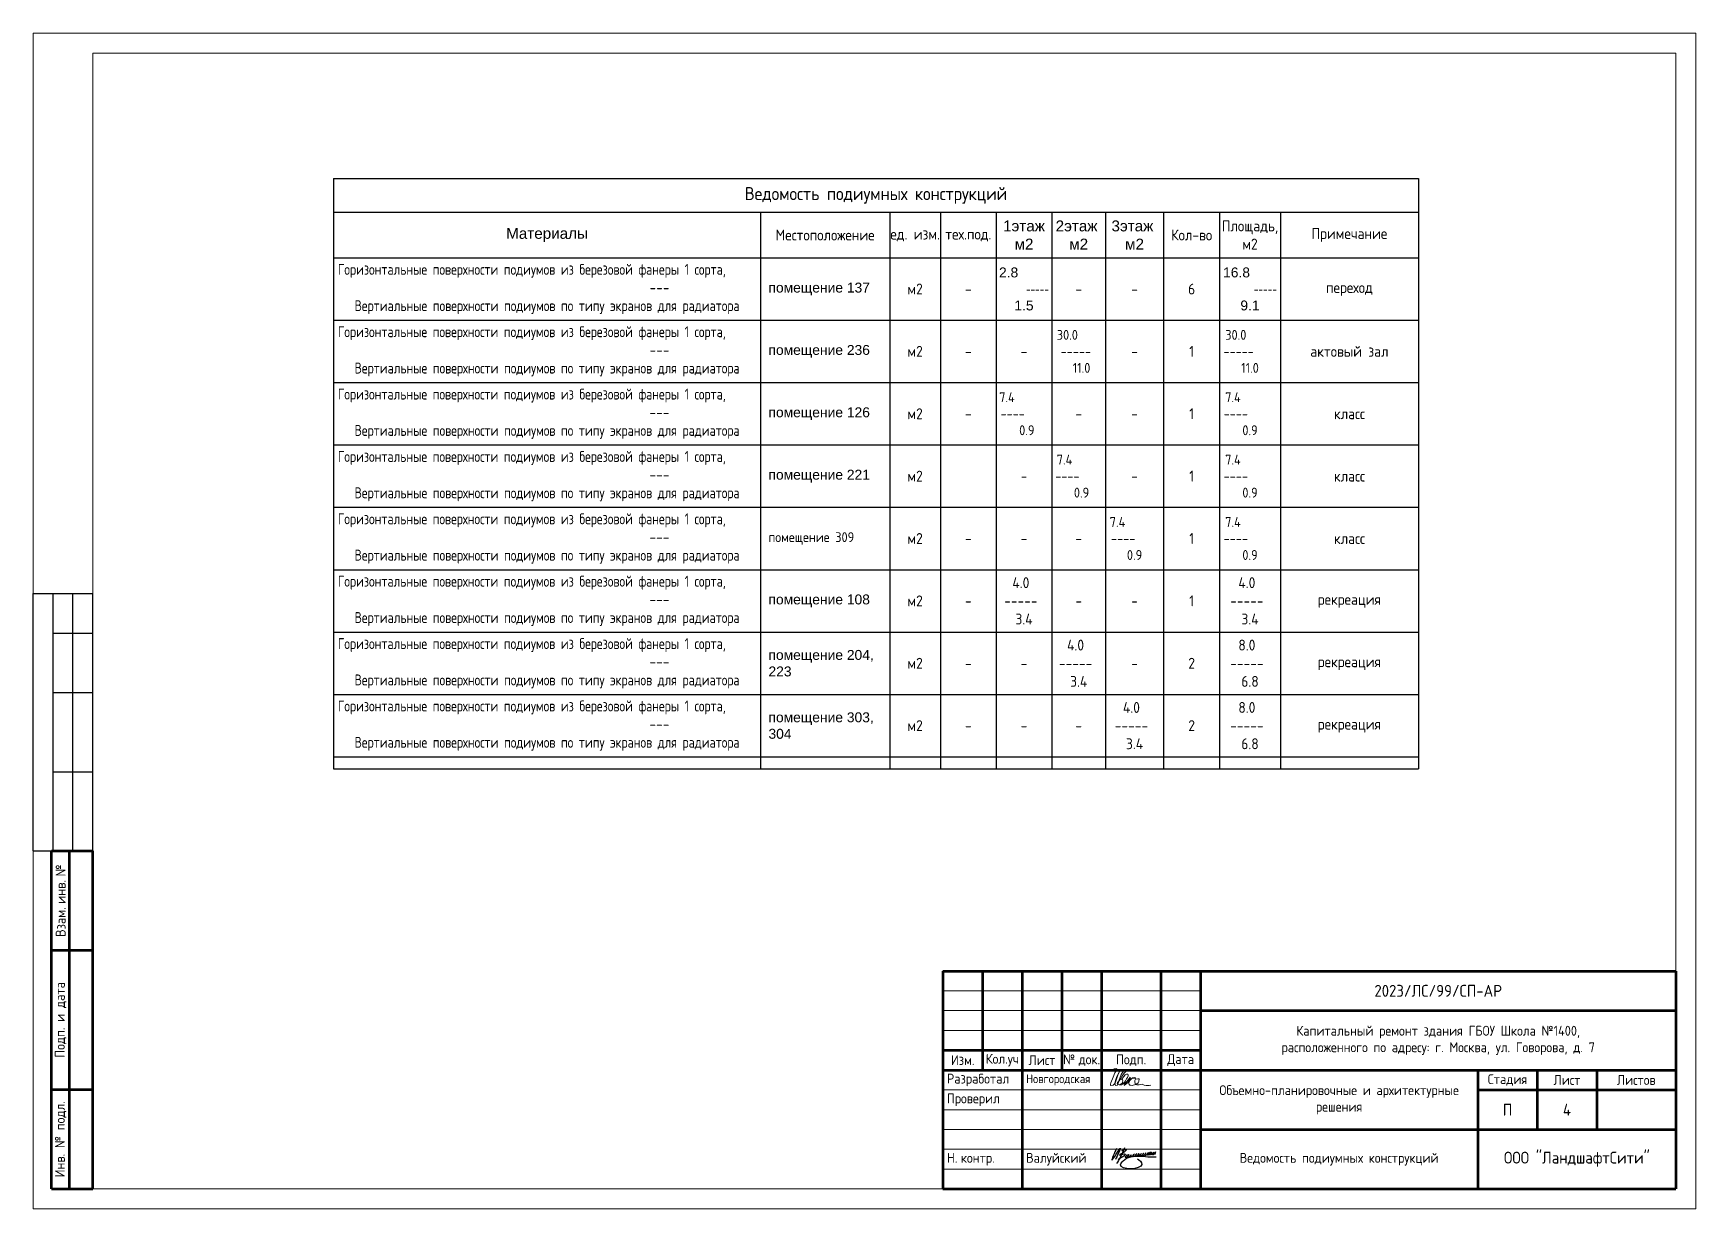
# Model space of a CAD drawing. Header units: millimetres. Extents: x 77165 to 11476408, y -193619 to 1121001.
# Drawn here: x 718228 to 726619, y 322194 to 328127 of the extents above; entities that cross this region are included whole.
import ezdxf

# ---------------------------------------------------------------- set-up
doc = ezdxf.new("R2010")
doc.units = ezdxf.units.MM
doc.layers.add('0_АР  РАЗМЕРЫ', color=158, linetype='Continuous', lineweight=5)
doc.layers.add('11. Сплошная', color=7, linetype='Continuous', lineweight=9)
doc.styles.add('ISOCPEUR_1', font='isocpeur.ttf', dxfattribs={"width": 0.9, "height": 250})
doc.styles.add('ISOCPEUR_2', font='isocpeur.ttf', dxfattribs={"width": 0.9, "height": 300})
doc.styles.get("Standard").update_dxf_attribs({"font": 'arial.ttf'})
doc.styles.add('Гост А', font='isocpeur.ttf', dxfattribs={"width": 0.9, "height": 2.5})

# ---------------------------------------------------------------- blocks, each defined once
blk = doc.blocks.new('A$C028E7EB7')
at = {"color": 152, "lineweight": 30}
for points, start_tangent, end_tangent in [([(-5.86, 2.7), (-7.4, -1.42), (-4.5, 2.75), (-6.13, -1.19)], (-3.024341, -6.865927), (-3.13346, -6.653958)), ([(-3.06, 2.96), (-4.54, -0.45), (-5.86, -2.62)], (-1.530569, -3.723269), (-1.274457, -1.858588)), ([(1.51, -0.96), (3.03, -2.88), (-4.42, -3.05), (-3.51, -1.67), (8.14, -0.23)], (4.324083, -2.277605), (13.764806, 1.386418)), ([(-2.01, 0.46), (-2.79, -0.4), (-2.26, -0.36), (-1.4, 0.62), (-1.89, -0.3), (-1.41, -0.23), (-0.67, 0.51), (-0.92, -0.15), (-0.43, -0.11), (0.49, 0.86), (-0.03, -0.07), (0.44, -0.04), (1.27, 0.87), (0.75, 0), (1.18, 0.05), (2.11, 0.92), (1.63, 0.05), (2.07, 0.11), (2.91, 0.98), (2.48, 0.15), (2.87, 0.17), (3.78, 1.08), (3.27, 0.25), (3.77, 0.27), (4.49, 1.16), (4.12, 0.35), (4.51, 0.37), (5.34, 1.26), (4.88, 0.43), (5.07, 0.47), (6.1, 1.34), (5.3, 0.56), (5.83, 0.55), (6.66, 1.39), (6.21, 0.62), (6.56, 0.68), (7.29, 1.44), (6.86, 0.58), (7.41, 0.79), (7.89, 1.48), (7.57, 0.57)], (-1.075, -0.998812), (-0.496207, -1.340461))]:
    blk.add_spline(points, degree=3, dxfattribs=dict(at, start_tangent=start_tangent, end_tangent=end_tangent))
blk.add_open_spline([(-3.95, 1.96), (-3.05, 2.23), (-1.69, 2.65), (-3.33, 1.14), (-5.61, 0.03), (-2.62, 1.07), (-2.72, 0.07), (-4.32, -0.65), (-5.39, -1.14)], degree=3, knots=[0, 0, 0, 0, 1, 1.5, 2, 2.5, 3, 4, 4, 4, 4], dxfattribs=at)
blk = doc.blocks.new('*T672')
at = {"layer": '11. Сплошная', "color": 0, "linetype": 'ByBlock', "lineweight": 53, "ltscale": 100, "transparency": 16777216}
for p, q in [((0, 0), (3700, 0)), ((0, 0), (0, -1100)), ((200, 0), (200, -500)), ((400, 0), (400, -1100)), ((600, 0), (600, -500)), ((800, 0), (800, -1100)), ((1100, 0), (1100, -1100)), ((1300, 0), (1300, -1100)), ((3700, 0), (3700, -1100)), ((1300, -200), (3700, -200)), ((0, -400), (1300, -400)), ((0, -500), (3700, -500)), ((2700, -500), (2700, -1100)), ((3000, -500), (3000, -800)), ((3300, -500), (3300, -800)), ((2700, -600), (3700, -600)), ((1300, -800), (3700, -800)), ((0, -1100), (3700, -1100))]:
    blk.add_line(p, q, dxfattribs=at)
at = {"layer": '11. Сплошная', "color": 0, "linetype": 'ByBlock', "ltscale": 100, "transparency": 16777216}
for p, q in [((0, -100), (1300, -100)), ((0, -200), (1300, -200)), ((0, -300), (1300, -300)), ((0, -600), (1300, -600)), ((0, -700), (1300, -700)), ((0, -800), (1300, -800)), ((0, -900), (1300, -900)), ((0, -1000), (1300, -1000))]:
    blk.add_line(p, q, dxfattribs=at)
at = {"layer": '11. Сплошная', "color": 7, "lineweight": 13, "ltscale": 100, "transparency": 16777216}
for s, insert, char_height, width, attachment_point, style in [('2023/ЛС/99/СП-АР', (2500, -100), 60, 2399.795, 5, 'ISOCPEUR_2'), ('Капитальный ремонт здания ГБОУ Школа №1400, \\Pрасположенного по адресу: г. Москва, ул. Говорова, д. 7', (2500, -350), 50, 2380, 5, 'ISOCPEUR_2'), ('Кол.уч', (300, -450), 50, 180, 5, 'ISOCPEUR_2'), ('Изм.', (100, -450), 50, 180, 5, 'ISOCPEUR_2'), ('Лист', (500, -450), 50, 180, 5, 'ISOCPEUR_2'), ('№{\\fArial|b0|i0|c0|p34;\\~}док.', (700, -450), 50, 180, 5, 'ISOCPEUR_2'), ('Подп.', (950, -450), 50, 280, 5, 'ISOCPEUR_2'), ('Дата', (1200, -450), 50, 180, 5, 'ISOCPEUR_2'), ('Разработал', (20, -550), 50, 360, 4, 'ISOCPEUR_2'), ('Новгородская', (420, -550), 44, 360, 4, 'ISOCPEUR_2'), ('Объемно-планировочные и архитектурные решения', (2000, -650), 50, 1380, 5, 'ISOCPEUR_2'), ('Стадия', (2850, -550), 50, 280, 5, 'ISOCPEUR_2'), ('Лист', (3150, -550), 50, 280, 5, 'ISOCPEUR_2'), ('Листов', (3500, -550), 50, 380, 5, 'ISOCPEUR_2'), ('Проверил', (20, -650), 50, 360, 4, 'ISOCPEUR_2'), ('П', (2850, -700), 60, 280, 5, 'ISOCPEUR_2'), ('4', (3150, -700), 60, 280, 5, 'Гост А'), ('Н.{\\fArial|b0|i0|c204|p34;\\~}контр.', (20, -950), 50, 360, 4, 'ISOCPEUR_2'), ('Валуйский', (420, -950), 50, 360, 4, 'ISOCPEUR_2'), ('Ведомость подиумных конструкций', (2000, -950), 50, 1380, 5, 'Гост А'), ('ООО "ЛандшафтСити"', (3200, -950), 60, 980, 5, 'ISOCPEUR_2')]:
    blk.add_mtext(s, dxfattribs=dict(at, insert=insert, char_height=char_height, width=width, attachment_point=attachment_point, style=style))
blk = doc.blocks.new('*T673')
at = {"color": 0, "linetype": 'ByBlock', "lineweight": -2, "ltscale": 100, "transparency": 16777216}
for p, q in [((0, 0), (5475.6, 0)), ((0, 0), (0, -2979.6)), ((5475.6, 0), (5475.6, -2979.6)), ((0, -169.3), (5475.6, -169.3)), ((2155, -169.3), (2155, -2979.6)), ((2806.9, -169.3), (2806.9, -2979.6)), ((3063.7, -169.3), (3063.7, -2979.6)), ((3344.1, -169.3), (3344.1, -2979.6)), ((3625.7, -169.3), (3625.7, -2979.6)), ((3896.2, -169.3), (3896.2, -2979.6)), ((4189.7, -169.3), (4189.7, -2979.6)), ((4472.5, -169.3), (4472.5, -2979.6)), ((4779, -169.3), (4779, -2979.6)), ((0, -399.7), (5475.6, -399.7)), ((0, -714.5), (5475.6, -714.5)), ((0, -1029.3), (5475.6, -1029.3)), ((0, -1344.2), (5475.6, -1344.2)), ((0, -1659), (5475.6, -1659)), ((0, -1973.8), (5475.6, -1973.8)), ((0, -2288.7), (5475.6, -2288.7)), ((0, -2603.5), (5475.6, -2603.5)), ((0, -2918.3), (5475.6, -2918.3)), ((0, -2979.6), (5475.6, -2979.6))]:
    blk.add_line(p, q, dxfattribs=at)
at = {"color": 0, "ltscale": 100, "transparency": 16777216}
for s, insert, char_height, width, attachment_point, style in [('Ведомость подиумных конструкций', (2737.8, -84.6), 66, 5474.947, 5, 'ISOCPEUR_2'), ('Площадь, м2', (4625.7, -284.5), 55, 305.889, 5, 'ISOCPEUR_2'), ('Примечание', (5127.3, -284.5), 55, 630.591, 5, 'ISOCPEUR_2'), ('Местоположение', (2481, -284.5), 55, 563.908, 5, 'ISOCPEUR_2'), ('ед. изм.', (2935.3, -284.5), 55, 256.099, 5, 'ISOCPEUR_2'), ('тех.под.', (3203.9, -284.5), 55, 279.762, 5, 'ISOCPEUR_2'), ('Кол-во', (4331.1, -284.5), 55, 282.131, 5, 'ISOCPEUR_2'), ('{\\W0.8;\\C7;Горизонтальные поверхности подиумов из березовой фанеры 1 сорта, }                                                        ---                                                                                     {\\W0.8;\\C7;Вертиальные поверхности подиумов по типу экранов для радиатора}             ', (1077.5, -557.1), 55, 2154.34, 5, 'ISOCPEUR_1'), ('м2', (2935.3, -557.1), 55, 256.099, 5, 'ISOCPEUR_1'), ('-', (3203.9, -557.1), 55, 279.762, 5, 'ISOCPEUR_1'), ('-', (3761, -557.1), 55, 269.823, 5, 'ISOCPEUR_1'), ('-', (4042.9, -557.1), 55, 292.815, 5, 'ISOCPEUR_1'), ('6', (4331.1, -557.1), 55, 282.131, 5, 'ISOCPEUR_1'), ('переход', (5127.3, -557.1), 55, 630.591, 5, 'ISOCPEUR_1'), ('{\\W0.8;\\C7;Горизонтальные поверхности подиумов из березовой фанеры 1 сорта, }                                                        ---                                                                                     {\\W0.8;\\C7;Вертиальные поверхности подиумов по типу экранов для радиатора}             ', (1077.5, -871.9), 55, 2154.34, 5, 'ISOCPEUR_1'), ('30.0                 -----                         11.0', (3761, -871.9), 50, 269.823, 5, 'ISOCPEUR_2'), ('30.0                 -----                         11.0', (4625.7, -871.9), 50, 305.889, 5, 'ISOCPEUR_2'), ('м2', (2935.3, -871.9), 55, 256.099, 5, 'ISOCPEUR_1'), ('-', (3203.9, -871.9), 55, 279.762, 5, 'ISOCPEUR_1'), ('-', (3484.9, -871.9), 55, 280.97, 5, 'ISOCPEUR_1'), ('-', (4042.9, -871.9), 55, 292.815, 5, 'ISOCPEUR_1'), ('1', (4331.1, -871.9), 55, 282.131, 5, 'ISOCPEUR_1'), ('актовый зал', (5127.3, -871.9), 55, 630.591, 5, 'ISOCPEUR_1'), ('{\\W0.8;\\C7;Горизонтальные поверхности подиумов из березовой фанеры 1 сорта, }                                                        ---                                                                                     {\\W0.8;\\C7;Вертиальные поверхности подиумов по типу экранов для радиатора}             ', (1077.5, -1186.7), 55, 2154.34, 5, 'ISOCPEUR_1'), ('7.4                 ----                 0.9', (3484.9, -1186.7), 50, 280.97, 5, 'ISOCPEUR_2'), ('7.4                 ----                 0.9', (4625.7, -1186.7), 50, 305.889, 5, 'ISOCPEUR_2'), ('м2', (2935.3, -1186.7), 55, 256.099, 5, 'ISOCPEUR_1'), ('1', (4331.1, -1186.7), 55, 282.131, 5, 'ISOCPEUR_1'), ('-', (3203.9, -1186.7), 55, 279.762, 5, 'ISOCPEUR_1'), ('-', (3761, -1186.7), 55, 269.823, 5, 'ISOCPEUR_1'), ('-', (4042.9, -1186.7), 55, 292.815, 5, 'ISOCPEUR_1'), ('класс', (5127.3, -1186.7), 55, 630.591, 5, 'ISOCPEUR_1'), ('{\\W0.8;\\C7;Горизонтальные поверхности подиумов из березовой фанеры 1 сорта, }                                                        ---                                                                                     {\\W0.8;\\C7;Вертиальные поверхности подиумов по типу экранов для радиатора}             ', (1077.5, -1501.6), 55, 2154.34, 5, 'ISOCPEUR_1'), ('7.4                 ----                 0.9', (3761, -1501.6), 50, 269.823, 5, 'ISOCPEUR_2'), ('7.4                 ----                 0.9', (4625.7, -1501.6), 50, 305.889, 5, 'ISOCPEUR_2'), ('м2', (2935.3, -1501.6), 55, 256.099, 5, 'ISOCPEUR_1'), ('-', (3484.9, -1501.6), 50, 280.97, 5, 'ISOCPEUR_2'), ('-', (4042.9, -1501.6), 55, 292.815, 5, 'ISOCPEUR_1'), ('1', (4331.1, -1501.6), 55, 282.131, 5, 'ISOCPEUR_1'), ('класс', (5127.3, -1501.6), 55, 630.591, 5, 'ISOCPEUR_1'), ('{\\W0.8;\\C7;Горизонтальные поверхности подиумов из березовой фанеры 1 сорта, }                                                        ---                                                                                     {\\W0.8;\\C7;Вертиальные поверхности подиумов по типу экранов для радиатора}             ', (1077.5, -1816.4), 55, 2154.34, 5, 'ISOCPEUR_1'), ('7.4                 ----                 0.9', (4042.9, -1816.4), 50, 292.815, 5, 'ISOCPEUR_2'), ('7.4                 ----                 0.9', (4625.7, -1816.4), 50, 305.889, 5, 'ISOCPEUR_2'), ('помещение 309', (2195, -1816.4), 50, 571.908, 4, 'ISOCPEUR_2'), ('м2', (2935.3, -1816.4), 55, 256.099, 5, 'ISOCPEUR_1'), ('-', (3203.9, -1816.4), 55, 279.762, 5, 'ISOCPEUR_1'), ('-', (3484.9, -1816.4), 55, 280.97, 5, 'ISOCPEUR_1'), ('-', (3761, -1816.4), 55, 269.823, 5, 'ISOCPEUR_1'), ('1', (4331.1, -1816.4), 55, 282.131, 5, 'ISOCPEUR_1'), ('класс', (5127.3, -1816.4), 55, 630.591, 5, 'ISOCPEUR_1'), ('{\\W0.8;\\C7;Горизонтальные поверхности подиумов из березовой фанеры 1 сорта, }                                                        ---                                                                                     {\\W0.8;\\C7;Вертиальные поверхности подиумов по типу экранов для радиатора}             ', (1077.5, -2131.2), 55, 2154.34, 5, 'ISOCPEUR_1'), ('4.0  -----  3.4', (3484.9, -2131.2), 55, 280.97, 5, 'ISOCPEUR_1'), ('4.0  -----  3.4', (4625.7, -2131.2), 55, 305.889, 5, 'ISOCPEUR_1'), ('м2', (2935.3, -2131.2), 55, 256.099, 5, 'ISOCPEUR_1'), ('-', (3203.9, -2131.2), 55, 279.762, 5, 'ISOCPEUR_1'), ('-', (3761, -2131.2), 55, 269.823, 5, 'ISOCPEUR_1'), ('-', (4042.9, -2131.2), 55, 292.815, 5, 'ISOCPEUR_1'), ('1', (4331.1, -2131.2), 55, 282.131, 5, 'ISOCPEUR_1'), ('рекреация', (5127.3, -2131.2), 55, 630.591, 5, 'ISOCPEUR_1'), ('{\\W0.8;\\C7;Горизонтальные поверхности подиумов из березовой фанеры 1 сорта, }                                                        ---                                                                                     {\\W0.8;\\C7;Вертиальные поверхности подиумов по типу экранов для радиатора}             ', (1077.5, -2446.1), 55, 2154.34, 5, 'ISOCPEUR_1'), ('4.0  -----  3.4', (3761, -2446.1), 55, 269.823, 5, 'ISOCPEUR_1'), ('8.0  -----  6.8', (4625.7, -2446.1), 55, 305.889, 5, 'ISOCPEUR_1'), ('м2', (2935.3, -2446.1), 55, 256.099, 5, 'ISOCPEUR_1'), ('2', (4331.1, -2446.1), 55, 282.131, 5, 'ISOCPEUR_1'), ('рекреация', (5127.3, -2446.1), 55, 630.591, 5, 'ISOCPEUR_1'), ('-', (3203.9, -2446.1), 55, 279.762, 5, 'ISOCPEUR_1'), ('-', (3484.9, -2446.1), 55, 280.97, 5, 'ISOCPEUR_1'), ('-', (4042.9, -2446.1), 55, 292.815, 5, 'ISOCPEUR_1'), ('{\\W0.8;\\C7;Горизонтальные поверхности подиумов из березовой фанеры 1 сорта, }                                                        ---                                                                                     {\\W0.8;\\C7;Вертиальные поверхности подиумов по типу экранов для радиатора}             ', (1077.5, -2760.9), 55, 2154.34, 5, 'ISOCPEUR_1'), ('4.0  -----  3.4', (4042.9, -2760.9), 55, 292.815, 5, 'ISOCPEUR_1'), ('8.0  -----  6.8', (4625.7, -2760.9), 55, 305.889, 5, 'ISOCPEUR_1'), ('м2', (2935.3, -2760.9), 55, 256.099, 5, 'ISOCPEUR_1'), ('-', (3203.9, -2760.9), 55, 279.762, 5, 'ISOCPEUR_1'), ('-', (3484.9, -2760.9), 55, 280.97, 5, 'ISOCPEUR_1'), ('-', (3761, -2760.9), 55, 269.823, 5, 'ISOCPEUR_1'), ('2', (4331.1, -2760.9), 55, 282.131, 5, 'ISOCPEUR_1'), ('рекреация', (5127.3, -2760.9), 55, 630.591, 5, 'ISOCPEUR_1')]:
    blk.add_mtext(s, dxfattribs=dict(at, insert=insert, char_height=char_height, width=width, attachment_point=attachment_point, style=style))
for s, insert, char_height, width, attachment_point in [('{\\fArial|b0|i0|c204|p34;Материалы}', (1077.5, -284.5), 55, 2154.34, 5), ('1этаж м2', (3484.9, -284.5), 55, 280.97, 5), ('2этаж  м2', (3761, -284.5), 55, 269.823, 5), ('3этаж  м2', (4042.9, -284.5), 55, 292.815, 5), ('2.8                 -----               1.5  ', (3484.9, -557.1), 50, 280.97, 5), ('16.8                 -----               9.1  ', (4625.7, -557.1), 50, 305.889, 5), ('помещение 137', (2195, -557.1), 50, 571.908, 4), ('помещение 236', (2195, -871.9), 50, 571.908, 4), ('помещение 126', (2195, -1186.7), 50, 571.908, 4), ('помещение 221', (2195, -1501.6), 50, 571.908, 4), ('помещение 108', (2195, -2131.2), 50, 571.908, 4), ('помещение 204, 223', (2195, -2446.1), 50, 571.908, 4), ('помещение 303, 304', (2195, -2760.9), 50, 571.908, 4)]:
    blk.add_mtext(s, dxfattribs=dict(at, insert=insert, char_height=char_height, width=width, attachment_point=attachment_point))
blk = doc.blocks.new('*T674')
at = {"layer": '11. Сплошная', "color": 0, "lineweight": 53, "ltscale": 100, "transparency": 16777216}
for p, q in [((0, 0), (0, 1706.2)), ((0, 1706.2), (207.1, 1706.2)), ((90.9, 0), (90.9, 1706.2)), ((207.1, 0), (207.1, 1706.2)), ((0, 1204.4), (207.1, 1204.4)), ((0, 501.8), (207.1, 501.8)), ((0, 0), (207.1, 0))]:
    blk.add_line(p, q, dxfattribs=at)
at = {"layer": '11. Сплошная', "color": 7, "lineweight": 13, "ltscale": 100, "transparency": 16777216, "char_height": 50.183, "attachment_point": 5, "rotation": 90, "style": 'ISOCPEUR_2'}
for s, insert, width in [('Взам.{\\fArial|b0|i0|c0|p34;\\~}инв.{\\fArial|b0|i0|c0|p34;\\~}№', (45.5, 1455.3), 481.758), ('Подп. и дата', (45.5, 853.1), 682.49), ('Инв. № подл.', (45.5, 250.9), 481.758)]:
    blk.add_mtext(s, dxfattribs=dict(at, insert=insert, width=width))
blk = doc.blocks.new('*T675')
at = {"layer": '11. Сплошная', "color": 0, "linetype": 'ByBlock', "lineweight": 25, "ltscale": 100, "transparency": 16777216}
for p, q in [((0, 0), (0, 1298.5)), ((0, 1298.5), (299.7, 1298.5)), ((99.9, 0), (99.9, 1298.5)), ((199.8, 0), (199.8, 1298.5)), ((299.7, 0), (299.7, 1298.5)), ((99.9, 1098.8), (299.7, 1098.8)), ((99.9, 799.1), (299.7, 799.1)), ((99.9, 399.6), (299.7, 399.6)), ((0, 0), (299.7, 0))]:
    blk.add_line(p, q, dxfattribs=at)

msp = doc.modelspace()

# ---------------------------------------------------------------- linework, layer by layer
at = {"color": 5, "lineweight": 18}
msp.add_lwpolyline([(723669.74115, 322887.7784), (723677.79708, 322895.09813), (723684.87651, 322899.73388), (723694.09327, 322901.75682), (723697.79566, 322899.53657), (723696.93186, 322894.84955), (723693.42082, 322889.97431), (723687.80605, 322879.48273), (723678.89575, 322858.25565), (723666.84136, 322829.21924), (723664.58452, 322822.45195), (723665.48726, 322816.13574), (723678.57791, 322816.58682), (723688.50874, 322827.86579), (723697.53659, 322853.13064), (723702.95349, 322867.56771), (723711.98159, 322889.67445), (723716.49551, 322896.44185), (723702.95349, 322872.07927), (723695.27975, 322856.73993), (723690.76558, 322840.9494), (723687.60576, 322825.61006), (723690.76558, 322816.13574), (723699.79367, 322817.4892), (723704.75921, 322827.86579), (723707.91879, 322838.24248), (723709.7245, 322845.91215), (723712.43296, 322853.13064), (723712.88432, 322853.13064), (723719.20397, 322871.177), (723725.52361, 322881.10251), (723734.15742, 322891.66245), (723738.12902, 322895.28159), (723744.48229, 322896.89304), (723744.03092, 322892.38148), (723742.2252, 322886.51635), (723736.35717, 322880.20013), (723729.1348, 322871.62819), (723722.36379, 322860.34923), (723716.04415, 322849.07026), (723708.3704, 322838.69356), (723701.14778, 322830.12162), (723698.89094, 322823.35422), (723709.27314, 322818.84266), (723724.16926, 322827.41471), (723725.97498, 322832.82854), (723726.87771, 322839.14475), (723725.97498, 322844.10751), (723722.36379, 322847.7168), (723713.78706, 322847.7168), (723721.91242, 322848.16799), (723733.30016, 322861.34355), (723739.51699, 322869.82354), (723745.64675, 322873.63729), (723752.60765, 322872.98165), (723754.2525, 322869.4219), (723753.70365, 322864.24853), (723750.80193, 322855.38647), (723746.31026, 322849.1118), (723740.42844, 322839.19148), (723735.46556, 322832.02676), (723728.23182, 322826.06114), (723722.81515, 322821.09849), (723720.62604, 322818.62934), (723711.94893, 322816.89479), (723734.22031, 322824.7), (723744.05438, 322833.08339), (723753.0208, 322840.31042), (723759.09468, 322844.93579), (723763.72253, 322851.58463), (723764.01183, 322858.23358), (723754.46682, 322844.06856), (723748.10364, 322835.39602), (723742.60812, 322827.30177), (723740.00513, 322822.09833), (723733.64195, 322815.16034), (723751.57453, 322829.32536), (723757.64865, 322837.13057), (723766.03646, 322844.06856), (723776.7382, 322854.1864), (723788.8862, 322856.20999), (723790.62152, 322851.00655), (723779.34143, 322853.03003), (723768.06109, 322849.85019), (723762.27627, 322839.15416), (723757.35935, 322829.32536), (723757.64865, 322824.98915), (723759.09468, 322821.231), (723762.27627, 322817.47297), (723766.32576, 322816.60575), (723776.44889, 322816.02757), (723779.63049, 322817.47297), (723792.35709, 322820.94197), (723804.79415, 322828.74718), (723808.55435, 322836.55239), (723810.00061, 322848.98296), (723802.48047, 322850.13922), (723792.06779, 322847.8266), (723787.72923, 322841.75583), (723788.01854, 322833.66158), (723790.04316, 322825.85637), (723792.06779, 322820.94197), (723798.43097, 322818.34019), (723809.42201, 322818.34019), (723817.52076, 322820.36378), (723825.3302, 322821.80919), (723835.74264, 322817.76201), (723844.70905, 322815.73842), (723860.03864, 322816.02757), (723868.42645, 322817.76201)], dxfattribs=at)
msp.add_lwpolyline([(723669.74115, 322887.7784), (723677.79708, 322895.09813), (723684.87651, 322899.73388), (723694.09327, 322901.75682), (723697.79566, 322899.53657), (723696.93186, 322894.84955), (723693.42082, 322889.97431), (723687.80605, 322879.48273), (723678.89575, 322858.25565), (723666.84136, 322829.21924), (723664.58452, 322822.45195), (723665.48726, 322816.13574), (723678.57791, 322816.58682), (723688.50874, 322827.86579), (723697.53659, 322853.13064), (723702.95349, 322867.56771), (723711.98159, 322889.67445), (723716.49551, 322896.44185), (723702.95349, 322872.07927), (723695.27975, 322856.73993), (723690.76558, 322840.9494), (723687.60576, 322825.61006), (723690.76558, 322816.13574), (723699.79367, 322817.4892), (723704.75921, 322827.86579), (723707.91879, 322838.24248), (723709.7245, 322845.91215), (723712.43296, 322853.13064), (723712.88432, 322853.13064), (723719.20397, 322871.177), (723725.52361, 322881.10251), (723734.15742, 322891.66245), (723738.12902, 322895.28159), (723744.48229, 322896.89304), (723744.03092, 322892.38148), (723742.2252, 322886.51635), (723736.35717, 322880.20013), (723729.1348, 322871.62819), (723722.36379, 322860.34923), (723716.04415, 322849.07026), (723708.3704, 322838.69356), (723701.14778, 322830.12162), (723698.89094, 322823.35422), (723709.27314, 322818.84266), (723724.16926, 322827.41471), (723725.97498, 322832.82854), (723726.87771, 322839.14475), (723725.97498, 322844.10751), (723722.36379, 322847.7168), (723713.78706, 322847.7168), (723721.91242, 322848.16799), (723733.30016, 322861.34355), (723739.51699, 322869.82354), (723745.64675, 322873.63729), (723752.60765, 322872.98165), (723754.2525, 322869.4219), (723753.70365, 322864.24853), (723750.80193, 322855.38647), (723746.31026, 322849.1118), (723740.42844, 322839.19148), (723735.46556, 322832.02676), (723728.23182, 322826.06114), (723722.81515, 322821.09849), (723720.62604, 322818.62934), (723711.94893, 322816.89479), (723734.22031, 322824.7), (723744.05438, 322833.08339), (723753.0208, 322840.31042), (723759.09468, 322844.93579), (723763.72253, 322851.58463), (723764.01183, 322858.23358), (723754.46682, 322844.06856), (723748.10364, 322835.39602), (723742.60812, 322827.30177), (723740.00513, 322822.09833), (723733.64195, 322815.16034), (723751.57453, 322829.32536), (723757.64865, 322837.13057), (723766.03646, 322844.06856), (723776.7382, 322854.1864), (723788.8862, 322856.20999), (723790.62152, 322851.00655), (723779.34143, 322853.03003), (723768.06109, 322849.85019), (723762.27627, 322839.15416), (723757.35935, 322829.32536), (723757.64865, 322824.98915), (723759.09468, 322821.231), (723762.27627, 322817.47297), (723766.32576, 322816.60575), (723776.44889, 322816.02757), (723779.63049, 322817.47297), (723792.35709, 322820.94197), (723804.79415, 322828.74718), (723808.55435, 322836.55239), (723810.00061, 322848.98296), (723802.48047, 322850.13922), (723792.06779, 322847.8266), (723787.72923, 322841.75583), (723788.01854, 322833.66158), (723790.04316, 322825.85637), (723792.06779, 322820.94197), (723798.43097, 322818.34019), (723809.42201, 322818.34019), (723817.52076, 322820.36378), (723825.3302, 322821.80919), (723835.74264, 322817.76201), (723844.70905, 322815.73842), (723860.03864, 322816.02757), (723868.42645, 322817.76201)], dxfattribs=at)
msp.add_lwpolyline([(723669.74115, 322887.7784), (723677.79708, 322895.09813), (723684.87651, 322899.73388), (723694.09327, 322901.75682), (723697.79566, 322899.53657), (723696.93186, 322894.84955), (723693.42082, 322889.97431), (723687.80605, 322879.48273), (723678.89575, 322858.25565), (723666.84136, 322829.21924), (723664.58452, 322822.45195), (723665.48726, 322816.13574), (723678.57791, 322816.58682), (723688.50874, 322827.86579), (723697.53659, 322853.13064), (723702.95349, 322867.56771), (723711.98159, 322889.67445), (723716.49551, 322896.44185), (723702.95349, 322872.07927), (723695.27975, 322856.73993), (723690.76558, 322840.9494), (723687.60576, 322825.61006), (723690.76558, 322816.13574), (723699.79367, 322817.4892), (723704.75921, 322827.86579), (723707.91879, 322838.24248), (723709.7245, 322845.91215), (723712.43296, 322853.13064), (723712.88432, 322853.13064), (723719.20397, 322871.177), (723725.52361, 322881.10251), (723734.15742, 322891.66245), (723738.12902, 322895.28159), (723744.48229, 322896.89304), (723744.03092, 322892.38148), (723742.2252, 322886.51635), (723736.35717, 322880.20013), (723729.1348, 322871.62819), (723722.36379, 322860.34923), (723716.04415, 322849.07026), (723708.3704, 322838.69356), (723701.14778, 322830.12162), (723698.89094, 322823.35422), (723709.27314, 322818.84266), (723724.16926, 322827.41471), (723725.97498, 322832.82854), (723726.87771, 322839.14475), (723725.97498, 322844.10751), (723722.36379, 322847.7168), (723713.78706, 322847.7168), (723721.91242, 322848.16799), (723733.30016, 322861.34355), (723739.51699, 322869.82354), (723745.64675, 322873.63729), (723752.60765, 322872.98165), (723754.2525, 322869.4219), (723753.70365, 322864.24853), (723750.80193, 322855.38647), (723746.31026, 322849.1118), (723740.42844, 322839.19148), (723735.46556, 322832.02676), (723728.23182, 322826.06114), (723722.81515, 322821.09849), (723720.62604, 322818.62934), (723711.94893, 322816.89479), (723734.22031, 322824.7), (723744.05438, 322833.08339), (723753.0208, 322840.31042), (723759.09468, 322844.93579), (723763.72253, 322851.58463), (723764.01183, 322858.23358), (723754.46682, 322844.06856), (723748.10364, 322835.39602), (723742.60812, 322827.30177), (723740.00513, 322822.09833), (723733.64195, 322815.16034), (723751.57453, 322829.32536), (723757.64865, 322837.13057), (723766.03646, 322844.06856), (723776.7382, 322854.1864), (723788.8862, 322856.20999), (723790.62152, 322851.00655), (723779.34143, 322853.03003), (723768.06109, 322849.85019), (723762.27627, 322839.15416), (723757.35935, 322829.32536), (723757.64865, 322824.98915), (723759.09468, 322821.231), (723762.27627, 322817.47297), (723766.32576, 322816.60575), (723776.44889, 322816.02757), (723779.63049, 322817.47297), (723792.35709, 322820.94197), (723804.79415, 322828.74718), (723808.55435, 322836.55239), (723810.00061, 322848.98296), (723802.48047, 322850.13922), (723792.06779, 322847.8266), (723787.72923, 322841.75583), (723788.01854, 322833.66158), (723790.04316, 322825.85637), (723792.06779, 322820.94197), (723798.43097, 322818.34019), (723809.42201, 322818.34019), (723817.52076, 322820.36378), (723825.3302, 322821.80919), (723835.74264, 322817.76201), (723844.70905, 322815.73842), (723860.03864, 322816.02757), (723868.42645, 322817.76201)], dxfattribs=at)
msp.add_lwpolyline([(723669.74115, 322887.7784), (723677.79708, 322895.09813), (723684.87651, 322899.73388), (723694.09327, 322901.75682), (723697.79566, 322899.53657), (723696.93186, 322894.84955), (723693.42082, 322889.97431), (723687.80605, 322879.48273), (723678.89575, 322858.25565), (723666.84136, 322829.21924), (723664.58452, 322822.45195), (723665.48726, 322816.13574), (723678.57791, 322816.58682), (723688.50874, 322827.86579), (723697.53659, 322853.13064), (723702.95349, 322867.56771), (723711.98159, 322889.67445), (723716.49551, 322896.44185), (723702.95349, 322872.07927), (723695.27975, 322856.73993), (723690.76558, 322840.9494), (723687.60576, 322825.61006), (723690.76558, 322816.13574), (723699.79367, 322817.4892), (723704.75921, 322827.86579), (723707.91879, 322838.24248), (723709.7245, 322845.91215), (723712.43296, 322853.13064), (723712.88432, 322853.13064), (723719.20397, 322871.177), (723725.52361, 322881.10251), (723734.15742, 322891.66245), (723738.12902, 322895.28159), (723744.48229, 322896.89304), (723744.03092, 322892.38148), (723742.2252, 322886.51635), (723736.35717, 322880.20013), (723729.1348, 322871.62819), (723722.36379, 322860.34923), (723716.04415, 322849.07026), (723708.3704, 322838.69356), (723701.14778, 322830.12162), (723698.89094, 322823.35422), (723709.27314, 322818.84266), (723724.16926, 322827.41471), (723725.97498, 322832.82854), (723726.87771, 322839.14475), (723725.97498, 322844.10751), (723722.36379, 322847.7168), (723713.78706, 322847.7168), (723721.91242, 322848.16799), (723733.30016, 322861.34355), (723739.51699, 322869.82354), (723745.64675, 322873.63729), (723752.60765, 322872.98165), (723754.2525, 322869.4219), (723753.70365, 322864.24853), (723750.80193, 322855.38647), (723746.31026, 322849.1118), (723740.42844, 322839.19148), (723735.46556, 322832.02676), (723728.23182, 322826.06114), (723722.81515, 322821.09849), (723720.62604, 322818.62934), (723711.94893, 322816.89479), (723734.22031, 322824.7), (723744.05438, 322833.08339), (723753.0208, 322840.31042), (723759.09468, 322844.93579), (723763.72253, 322851.58463), (723764.01183, 322858.23358), (723754.46682, 322844.06856), (723748.10364, 322835.39602), (723742.60812, 322827.30177), (723740.00513, 322822.09833), (723733.64195, 322815.16034), (723751.57453, 322829.32536), (723757.64865, 322837.13057), (723766.03646, 322844.06856), (723776.7382, 322854.1864), (723788.8862, 322856.20999), (723790.62152, 322851.00655), (723779.34143, 322853.03003), (723768.06109, 322849.85019), (723762.27627, 322839.15416), (723757.35935, 322829.32536), (723757.64865, 322824.98915), (723759.09468, 322821.231), (723762.27627, 322817.47297), (723766.32576, 322816.60575), (723776.44889, 322816.02757), (723779.63049, 322817.47297), (723792.35709, 322820.94197), (723804.79415, 322828.74718), (723808.55435, 322836.55239), (723810.00061, 322848.98296), (723802.48047, 322850.13922), (723792.06779, 322847.8266), (723787.72923, 322841.75583), (723788.01854, 322833.66158), (723790.04316, 322825.85637), (723792.06779, 322820.94197), (723798.43097, 322818.34019), (723809.42201, 322818.34019), (723817.52076, 322820.36378), (723825.3302, 322821.80919), (723835.74264, 322817.76201), (723844.70905, 322815.73842), (723860.03864, 322816.02757), (723868.42645, 322817.76201)], dxfattribs=at)
at = {"layer": '0_АР  РАЗМЕРЫ', "color": 18, "linetype": 'ByBlock', "lineweight": 13, "ltscale": 300, "true_color": 0x000000}
for points in [[(726619.4271, 322193.62031), (726619.4271, 328127.03158), (718227.50909, 328127.03158), (718227.50909, 322193.62031)], [(718227.50909, 322193.62031), (726619.4271, 322193.62031), (726619.4271, 328127.03158), (718227.50909, 328127.03158)], [(726519.4271, 322293.62031), (726519.4271, 328027.03158), (718527.50909, 328027.03158), (718527.50909, 322293.62031)]]:
    msp.add_lwpolyline(points, close=True, dxfattribs=at)

# ---------------------------------------------------------------- block references
for name, p in [('*T673', (719743.68163, 327393.16405)), ('*T675', (718227.84435, 323999.8456)), ('*T674', (718320.36726, 322293.62031)), ('*T672', (722819.4271, 323393.62031))]:
    msp.add_blockref(name, p)
at = {"xscale": 14.4, "yscale": 14.4, "zscale": 14.4}
msp.add_blockref('A$C028E7EB7', (723779.26707, 322459.21453), dxfattribs=at)
msp.add_blockref('A$C028E7EB7', (723779.26707, 322459.21453), dxfattribs=at)
msp.add_blockref('A$C028E7EB7', (723779.26707, 322459.21453), dxfattribs=at)
msp.add_blockref('A$C028E7EB7', (723779.26707, 322459.21453), dxfattribs=at)

doc.saveas('drawing.dxf')
